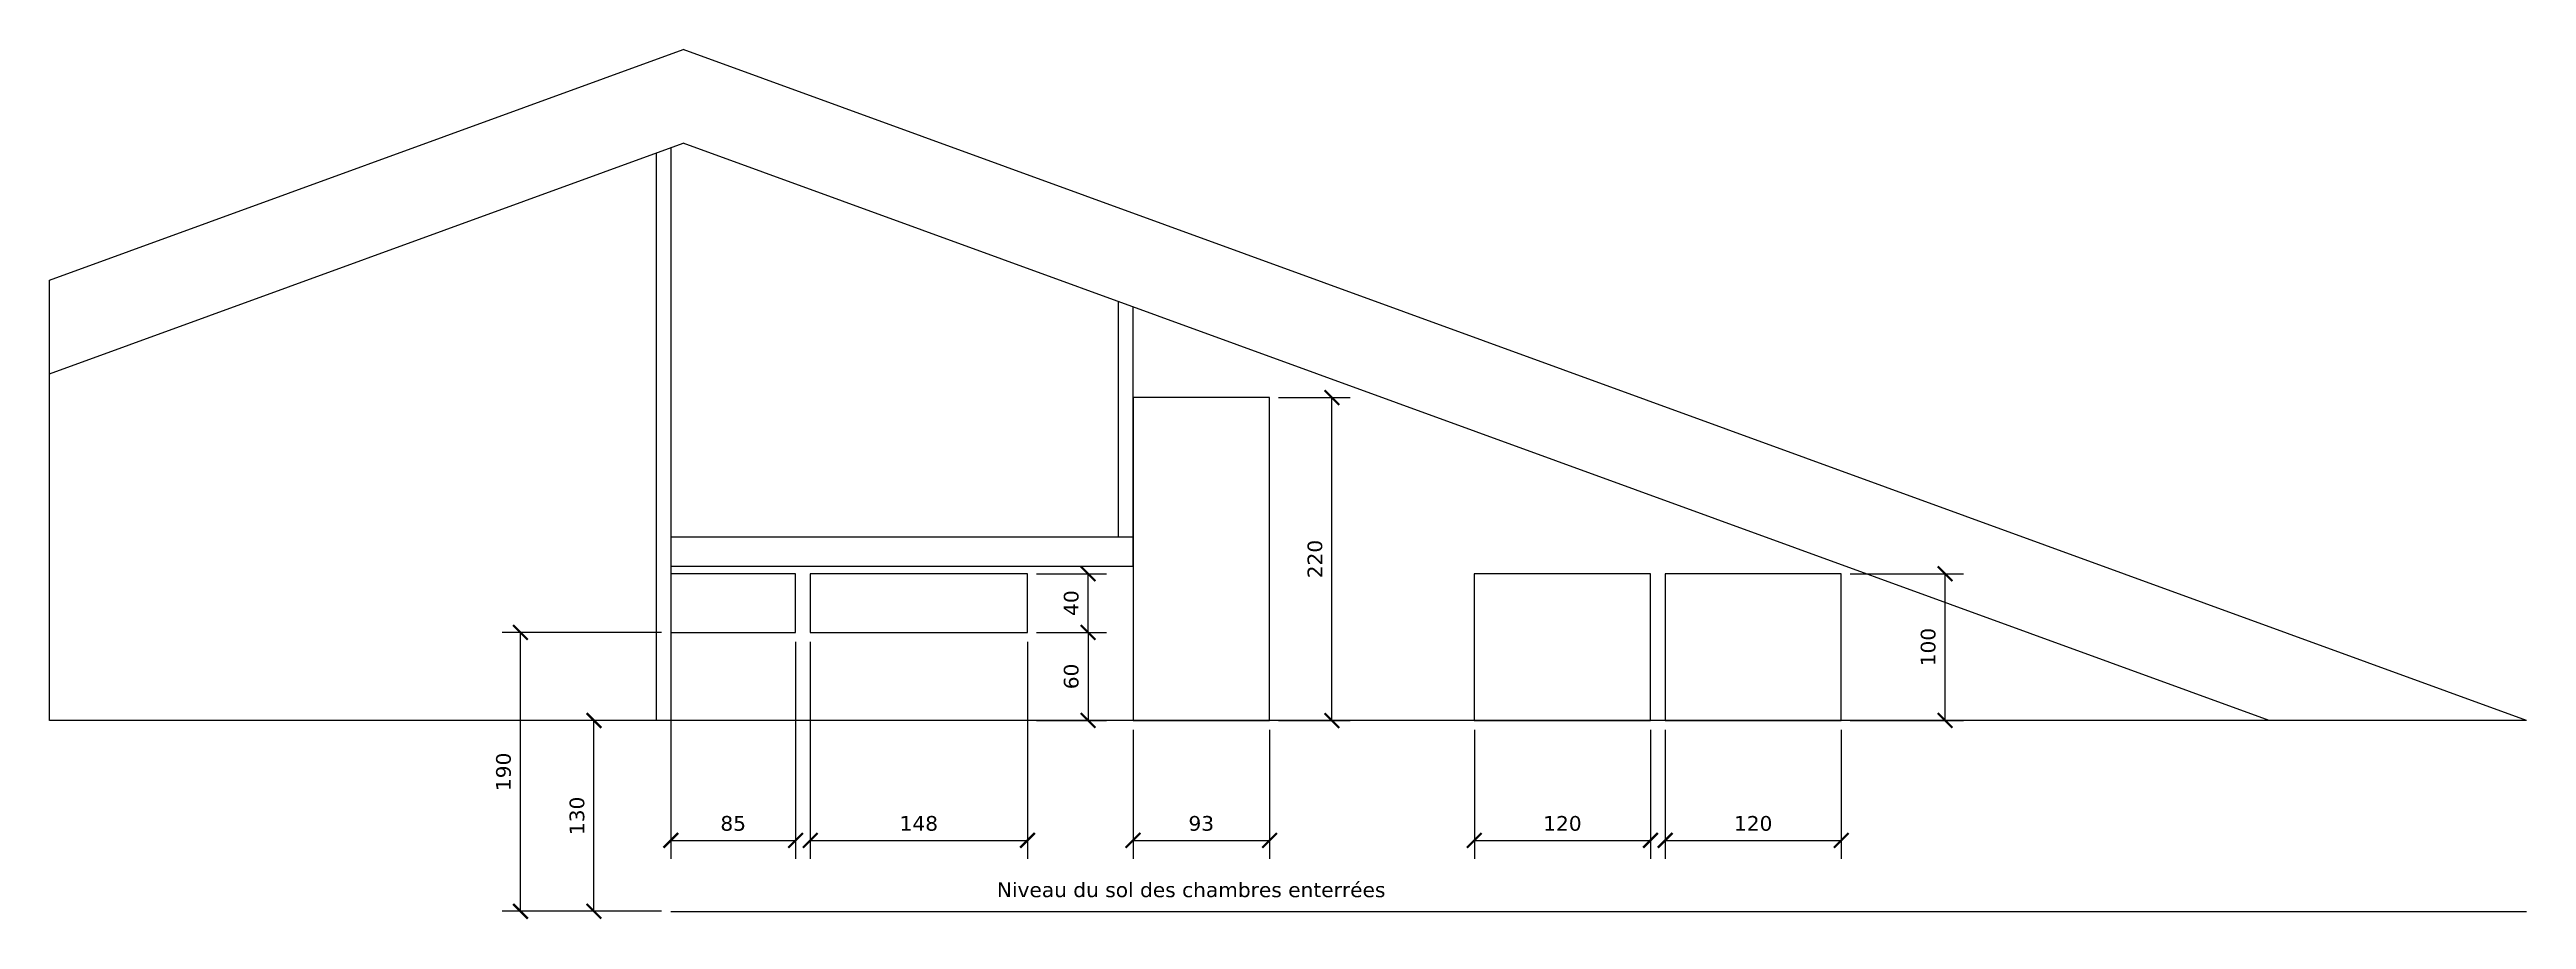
# Model space of a CAD drawing. Header units: centimetres. Extents: x -262314 to 1497847, y -126598 to 219599.
# Drawn here: x 712496 to 729376, y 78319 to 84246 of the extents above; entities that cross this region are included whole.
import ezdxf

# ---------------------------------------------------------------- set-up
doc = ezdxf.new("R2010")
doc.units = ezdxf.units.CM
doc.header["$PDMODE"] = 34
doc.header["$PDSIZE"] = 100
for name, color, linetype in [('A-Roof', 2, 'Continuous'), ('Dimensions', 6, 'Continuous'), ('I-Cloison', 11, 'Continuous'), ('Portes', 3, 'Continuous')]:
    doc.layers.add(name, color=color, linetype=linetype)
doc.styles.add('Seb', font='Verdana.ttf')
doc.dimstyles.new('d', dxfattribs={"dimtxt": 1, "dimasz": 1, "dimexe": 1.25, "dimexo": 0.625, "dimtad": 1, "dimdec": 1, "dimlfac": 0.1, "dimtxsty": 'Seb', "dimblk": 'ARCHTICK', "dimblk1": 'ARCHTICK', "dimblk2": 'ARCHTICK', "dimcen": 2.5, "dimclrd": 256, "dimclre": 256, "dimadec": 0, "dimazin": 0, "dimtfac": 1, "dimtdec": 1, "dimtmove": 0, "dimatfit": 3, "dimldrblk": 'ARCHTICK', "dimfxl": 1, "dimlwd": -1, "dimlwe": -1, "dimarcsym": 0})

# ---------------------------------------------------------------- blocks, each defined once
blk = doc.blocks.new('_ArchTick')
at = {"color": 0, "linetype": 'ByBlock', "const_width": 0.15}
blk.add_lwpolyline([(-0.5, -0.5), (0.5, 0.5)], dxfattribs=at)
blk = doc.blocks.new('*D2743')
at = {"layer": 'Defpoints', "color": 0, "transparency": 16777216}
for p in [(723506, 79675), (724706, 79675), (724706, 78858)]:
    blk.add_point(p, dxfattribs=at)
at = {"layer": 'Dimensions', "transparency": 16777216}
for p, q in [((723506, 79612), (723506, 78733)), ((724706, 79612), (724706, 78733)), ((723506, 78858), (724706, 78858))]:
    blk.add_line(p, q, dxfattribs=at)
at = {"layer": 'Dimensions', "transparency": 16777216, "xscale": 100, "yscale": 100, "zscale": 100, "rotation": 180}
blk.add_blockref('_ArchTick', (723506, 78858), dxfattribs=at)
at = {"layer": 'Dimensions', "transparency": 16777216, "xscale": 100, "yscale": 100, "zscale": 100}
blk.add_blockref('_ArchTick', (724706, 78858), dxfattribs=at)
at = {"layer": 'Dimensions', "color": 0, "transparency": 16777216, "insert": (724106, 78973), "char_height": 100, "attachment_point": 5, "style": 'Seb'}
blk.add_mtext('120', dxfattribs=at)
blk = doc.blocks.new('*D2745')
at = {"layer": 'Defpoints', "color": 0, "transparency": 16777216}
for p in [(722206, 79675), (723406, 79675), (723406, 78858)]:
    blk.add_point(p, dxfattribs=at)
at = {"layer": 'Dimensions', "transparency": 16777216}
for p, q in [((722206, 79612), (722206, 78733)), ((723406, 79612), (723406, 78733)), ((722206, 78858), (723406, 78858))]:
    blk.add_line(p, q, dxfattribs=at)
at = {"layer": 'Dimensions', "transparency": 16777216, "xscale": 100, "yscale": 100, "zscale": 100, "rotation": 180}
blk.add_blockref('_ArchTick', (722206, 78858), dxfattribs=at)
at = {"layer": 'Dimensions', "transparency": 16777216, "xscale": 100, "yscale": 100, "zscale": 100}
blk.add_blockref('_ArchTick', (723406, 78858), dxfattribs=at)
at = {"layer": 'Dimensions', "color": 0, "transparency": 16777216, "insert": (722806, 78973), "char_height": 100, "attachment_point": 5, "style": 'Seb'}
blk.add_mtext('120', dxfattribs=at)
blk = doc.blocks.new('*D2747')
at = {"layer": 'Defpoints', "color": 0, "transparency": 16777216}
for p in [(719880, 79675), (720810, 79675), (720810, 78858)]:
    blk.add_point(p, dxfattribs=at)
at = {"layer": 'Dimensions', "transparency": 16777216}
for p, q in [((719880, 79612), (719880, 78733)), ((720810, 79612), (720810, 78733)), ((719880, 78858), (720810, 78858))]:
    blk.add_line(p, q, dxfattribs=at)
at = {"layer": 'Dimensions', "transparency": 16777216, "xscale": 100, "yscale": 100, "zscale": 100, "rotation": 180}
blk.add_blockref('_ArchTick', (719880, 78858), dxfattribs=at)
at = {"layer": 'Dimensions', "transparency": 16777216, "xscale": 100, "yscale": 100, "zscale": 100}
blk.add_blockref('_ArchTick', (720810, 78858), dxfattribs=at)
at = {"layer": 'Dimensions', "color": 0, "transparency": 16777216, "insert": (720345, 78973), "char_height": 100, "attachment_point": 5, "style": 'Seb'}
blk.add_mtext('93', dxfattribs=at)
blk = doc.blocks.new('*D2749')
at = {"layer": 'Defpoints', "color": 0, "transparency": 16777216}
for p in [(717680, 80275), (719160, 80275), (719160, 78858)]:
    blk.add_point(p, dxfattribs=at)
at = {"layer": 'Dimensions', "transparency": 16777216}
for p, q in [((717680, 80212), (717680, 78733)), ((719160, 80212), (719160, 78733)), ((717680, 78858), (719160, 78858))]:
    blk.add_line(p, q, dxfattribs=at)
at = {"layer": 'Dimensions', "transparency": 16777216, "xscale": 100, "yscale": 100, "zscale": 100, "rotation": 180}
blk.add_blockref('_ArchTick', (717680, 78858), dxfattribs=at)
at = {"layer": 'Dimensions', "transparency": 16777216, "xscale": 100, "yscale": 100, "zscale": 100}
blk.add_blockref('_ArchTick', (719160, 78858), dxfattribs=at)
at = {"layer": 'Dimensions', "color": 0, "transparency": 16777216, "insert": (718420, 78973), "char_height": 100, "attachment_point": 5, "style": 'Seb'}
blk.add_mtext('148', dxfattribs=at)
blk = doc.blocks.new('*D2751')
at = {"layer": 'Defpoints', "color": 0, "transparency": 16777216}
for p in [(716730, 80275), (717580, 80275), (717580, 78858)]:
    blk.add_point(p, dxfattribs=at)
at = {"layer": 'Dimensions', "transparency": 16777216}
for p, q in [((716730, 80212), (716730, 78733)), ((717580, 80212), (717580, 78733)), ((716730, 78858), (717580, 78858))]:
    blk.add_line(p, q, dxfattribs=at)
at = {"layer": 'Dimensions', "transparency": 16777216, "xscale": 100, "yscale": 100, "zscale": 100, "rotation": 180}
blk.add_blockref('_ArchTick', (716730, 78858), dxfattribs=at)
at = {"layer": 'Dimensions', "transparency": 16777216, "xscale": 100, "yscale": 100, "zscale": 100}
blk.add_blockref('_ArchTick', (717580, 78858), dxfattribs=at)
at = {"layer": 'Dimensions', "color": 0, "transparency": 16777216, "insert": (717155, 78973), "char_height": 100, "attachment_point": 5, "style": 'Seb'}
blk.add_mtext('85', dxfattribs=at)
blk = doc.blocks.new('*D2753')
at = {"layer": 'Defpoints', "color": 0, "transparency": 16777216}
for p in [(719160, 80275), (719160, 79675), (719574, 79675)]:
    blk.add_point(p, dxfattribs=at)
at = {"layer": 'Dimensions', "transparency": 16777216}
for p, q in [((719222, 80275), (719699, 80275)), ((719574, 80275), (719574, 79675)), ((719222, 79675), (719699, 79675))]:
    blk.add_line(p, q, dxfattribs=at)
at = {"layer": 'Dimensions', "transparency": 16777216, "xscale": 100, "yscale": 100, "zscale": 100}
for p, rotation in [((719574, 80275), 90), ((719574, 79675), 270)]:
    blk.add_blockref('_ArchTick', p, dxfattribs=dict(at, rotation=rotation))
at = {"layer": 'Dimensions', "color": 0, "transparency": 16777216, "insert": (719459, 79975), "char_height": 100, "attachment_point": 5, "rotation": 90, "style": 'Seb'}
blk.add_mtext('60', dxfattribs=at)
blk = doc.blocks.new('*D2755')
at = {"layer": 'Defpoints', "color": 0, "transparency": 16777216}
for p in [(719160, 80675), (719574, 80675), (719160, 80275)]:
    blk.add_point(p, dxfattribs=at)
at = {"layer": 'Dimensions', "transparency": 16777216}
for p, q in [((719222, 80675), (719699, 80675)), ((719574, 80275), (719574, 80675)), ((719222, 80275), (719699, 80275))]:
    blk.add_line(p, q, dxfattribs=at)
at = {"layer": 'Dimensions', "transparency": 16777216, "xscale": 100, "yscale": 100, "zscale": 100}
for p, rotation in [((719574, 80675), 90), ((719574, 80275), 270)]:
    blk.add_blockref('_ArchTick', p, dxfattribs=dict(at, rotation=rotation))
at = {"layer": 'Dimensions', "color": 0, "transparency": 16777216, "insert": (719459, 80475), "char_height": 100, "attachment_point": 5, "rotation": 90, "style": 'Seb'}
blk.add_mtext('40', dxfattribs=at)
blk = doc.blocks.new('*D2757')
at = {"layer": 'Defpoints', "color": 0, "transparency": 16777216}
for p in [(720810, 81875), (721235, 81875), (720810, 79675)]:
    blk.add_point(p, dxfattribs=at)
at = {"layer": 'Dimensions', "transparency": 16777216}
for p, q in [((720872, 81875), (721360, 81875)), ((721235, 79675), (721235, 81875)), ((720872, 79675), (721360, 79675))]:
    blk.add_line(p, q, dxfattribs=at)
at = {"layer": 'Dimensions', "transparency": 16777216, "xscale": 100, "yscale": 100, "zscale": 100}
for p, rotation in [((721235, 81875), 90), ((721235, 79675), 270)]:
    blk.add_blockref('_ArchTick', p, dxfattribs=dict(at, rotation=rotation))
at = {"layer": 'Dimensions', "color": 0, "transparency": 16777216, "insert": (721120, 80775), "char_height": 100, "attachment_point": 5, "rotation": 90, "style": 'Seb'}
blk.add_mtext('220', dxfattribs=at)
blk = doc.blocks.new('*D2759')
at = {"layer": 'Defpoints', "color": 0, "transparency": 16777216}
for p in [(724706, 80675), (725414, 80675), (724706, 79675)]:
    blk.add_point(p, dxfattribs=at)
at = {"layer": 'Dimensions', "transparency": 16777216}
for p, q in [((724768, 80675), (725539, 80675)), ((725414, 79675), (725414, 80675)), ((724768, 79675), (725539, 79675))]:
    blk.add_line(p, q, dxfattribs=at)
at = {"layer": 'Dimensions', "transparency": 16777216, "xscale": 100, "yscale": 100, "zscale": 100}
for p, rotation in [((725414, 80675), 90), ((725414, 79675), 270)]:
    blk.add_blockref('_ArchTick', p, dxfattribs=dict(at, rotation=rotation))
at = {"layer": 'Dimensions', "color": 0, "transparency": 16777216, "insert": (725299, 80175), "char_height": 100, "attachment_point": 5, "rotation": 90, "style": 'Seb'}
blk.add_mtext('100', dxfattribs=at)
blk = doc.blocks.new('*D2767')
at = {"layer": 'Defpoints', "color": 0, "transparency": 16777216}
for p in [(715705, 80275), (716730, 80275), (716730, 78375)]:
    blk.add_point(p, dxfattribs=at)
at = {"layer": 'Dimensions', "transparency": 16777216}
for p, q in [((716667, 80275), (715580, 80275)), ((715705, 78375), (715705, 80275)), ((716667, 78375), (715580, 78375))]:
    blk.add_line(p, q, dxfattribs=at)
at = {"layer": 'Dimensions', "transparency": 16777216, "xscale": 100, "yscale": 100, "zscale": 100}
for p, rotation in [((715705, 80275), 90), ((715705, 78375), 270)]:
    blk.add_blockref('_ArchTick', p, dxfattribs=dict(at, rotation=rotation))
at = {"layer": 'Dimensions', "color": 0, "transparency": 16777216, "insert": (715590, 79325), "char_height": 100, "attachment_point": 5, "rotation": 90, "style": 'Seb'}
blk.add_mtext('190', dxfattribs=at)
blk = doc.blocks.new('*D2769')
at = {"layer": 'Defpoints', "color": 0, "transparency": 16777216}
for p in [(716206, 79675), (716730, 79675), (716730, 78375)]:
    blk.add_point(p, dxfattribs=at)
at = {"layer": 'Dimensions', "transparency": 16777216}
for p, q in [((716667, 79675), (716081, 79675)), ((716206, 78375), (716206, 79675)), ((716667, 78375), (716081, 78375))]:
    blk.add_line(p, q, dxfattribs=at)
at = {"layer": 'Dimensions', "transparency": 16777216, "xscale": 100, "yscale": 100, "zscale": 100}
for p, rotation in [((716206, 79675), 90), ((716206, 78375), 270)]:
    blk.add_blockref('_ArchTick', p, dxfattribs=dict(at, rotation=rotation))
at = {"layer": 'Dimensions', "color": 0, "transparency": 16777216, "insert": (716091, 79025), "char_height": 100, "attachment_point": 5, "rotation": 90, "style": 'Seb'}
blk.add_mtext('130', dxfattribs=at)

msp = doc.modelspace()

# ---------------------------------------------------------------- linework, layer by layer
at = {"layer": 'A-Roof'}
for p, q in [((712495.94, 82674.58), (716814.73, 84246.48)), ((729375.94, 79674.58), (716814.73, 84246.48)), ((712495.94, 82036.07), (716814.73, 83607.98)), ((727621.66, 79674.58), (716814.73, 83607.98)), ((712495.94, 79674.58), (712495.94, 82674.58)), ((729375.94, 79674.58), (712495.94, 79674.58))]:
    msp.add_line(p, q, dxfattribs=at)
at = {"layer": 'I-Cloison'}
for p, q in [((716729.73, 83577.04), (716729.73, 79674.58)), ((716629.73, 83540.64), (716629.73, 79674.58)), ((719779.73, 80924.58), (719779.73, 82528.81)), ((719879.73, 80924.58), (719879.73, 82492.41)), ((719879.73, 80924.58), (716729.73, 80924.58)), ((719879.73, 80724.58), (719879.73, 80924.58)), ((719879.73, 80724.58), (716729.73, 80724.58)), ((716729.73, 78374.58), (729375.94, 78374.58))]:
    msp.add_line(p, q, dxfattribs=at)
at = {"layer": 'Portes'}
for p, q in [((723405.54, 80674.58), (722205.54, 80674.58)), ((722205.54, 80674.58), (722205.54, 79674.58)), ((723405.54, 79674.58), (723405.54, 80674.58)), ((724705.54, 80674.58), (723505.54, 80674.58)), ((723505.54, 80674.58), (723505.54, 79674.58)), ((724705.54, 79674.58), (724705.54, 80674.58)), ((722205.54, 79674.58), (723405.54, 79674.58)), ((723505.54, 79674.58), (724705.54, 79674.58))]:
    msp.add_line(p, q, dxfattribs=at)
for points in [[(720809.73, 79674.58), (720809.73, 81874.58), (719879.73, 81874.58), (719879.73, 79674.58)], [(717579.73, 80274.58), (717579.73, 80674.58), (716729.73, 80674.58), (716729.73, 80274.58)], [(719159.73, 80274.58), (719159.73, 80674.58), (717679.73, 80674.58), (717679.73, 80274.58)]]:
    msp.add_lwpolyline(points, close=True, dxfattribs=at)

# ---------------------------------------------------------------- texts
at = {"layer": 'I-Cloison', "insert": (718952.12, 78571.21), "char_height": 100, "attachment_point": 1, "style": 'Seb'}
msp.add_mtext_dynamic_manual_height_columns('Niveau du sol des chambres enterrées', width=4100.714, gutter_width=500, heights=[0], dxfattribs=at)

# ---------------------------------------------------------------- dimensions: what is measured, and where the dimension line sits
at = {"layer": 'Dimensions'}
for base, p1, p2, picture, middle in [((721234.83, 81874.58), (720809.73, 79674.58), (720809.73, 81874.58), '*D2757', (721119.94, 80774.58)), ((719573.57, 80674.58), (719159.73, 80274.58), (719159.73, 80674.58), '*D2755', (719458.69, 80474.58)), ((725413.75, 80674.58), (724705.54, 79674.58), (724705.54, 80674.58), '*D2759', (725298.87, 80174.58)), ((719573.57, 79674.58), (719159.73, 80274.58), (719159.73, 79674.58), '*D2753', (719458.69, 79974.58))]:
    dim = msp.add_linear_dim(base=base, p1=p1, p2=p2, angle=90, dimstyle='d', dxfattribs=at)
    dim.commit()
    dim.dimension.update_dxf_attribs({"geometry": picture, "text_midpoint": middle})
for base, p2, picture, middle in [((715705.08, 80274.58), (716729.73, 80274.58), '*D2767', (715705.08, 79324.58)), ((716205.71, 79674.58), (716729.73, 79674.58), '*D2769', (716205.71, 79024.58))]:
    dim = msp.add_linear_dim(base=base, p1=(716729.73, 78374.58), p2=p2, angle=90, dimstyle='d', dxfattribs=at)
    dim.commit()
    dim.dimension.update_dxf_attribs({"geometry": picture, "text_midpoint": middle, "dimtype": 160})
for base, p1, p2, picture, middle in [((717579.73, 78857.7), (716729.73, 80274.58), (717579.73, 80274.58), '*D2751', (717154.73, 78972.58)), ((719159.73, 78857.7), (717679.73, 80274.58), (719159.73, 80274.58), '*D2749', (718419.73, 78972.58)), ((720809.73, 78857.7), (719879.73, 79674.58), (720809.73, 79674.58), '*D2747', (720344.73, 78972.58)), ((723405.54, 78857.7), (722205.54, 79674.58), (723405.54, 79674.58), '*D2745', (722805.54, 78972.58)), ((724705.54, 78857.7), (723505.54, 79674.58), (724705.54, 79674.58), '*D2743', (724105.54, 78972.58))]:
    dim = msp.add_linear_dim(base=base, p1=p1, p2=p2, dimstyle='d', dxfattribs=at)
    dim.commit()
    dim.dimension.update_dxf_attribs({"geometry": picture, "text_midpoint": middle})

doc.saveas('drawing.dxf')
